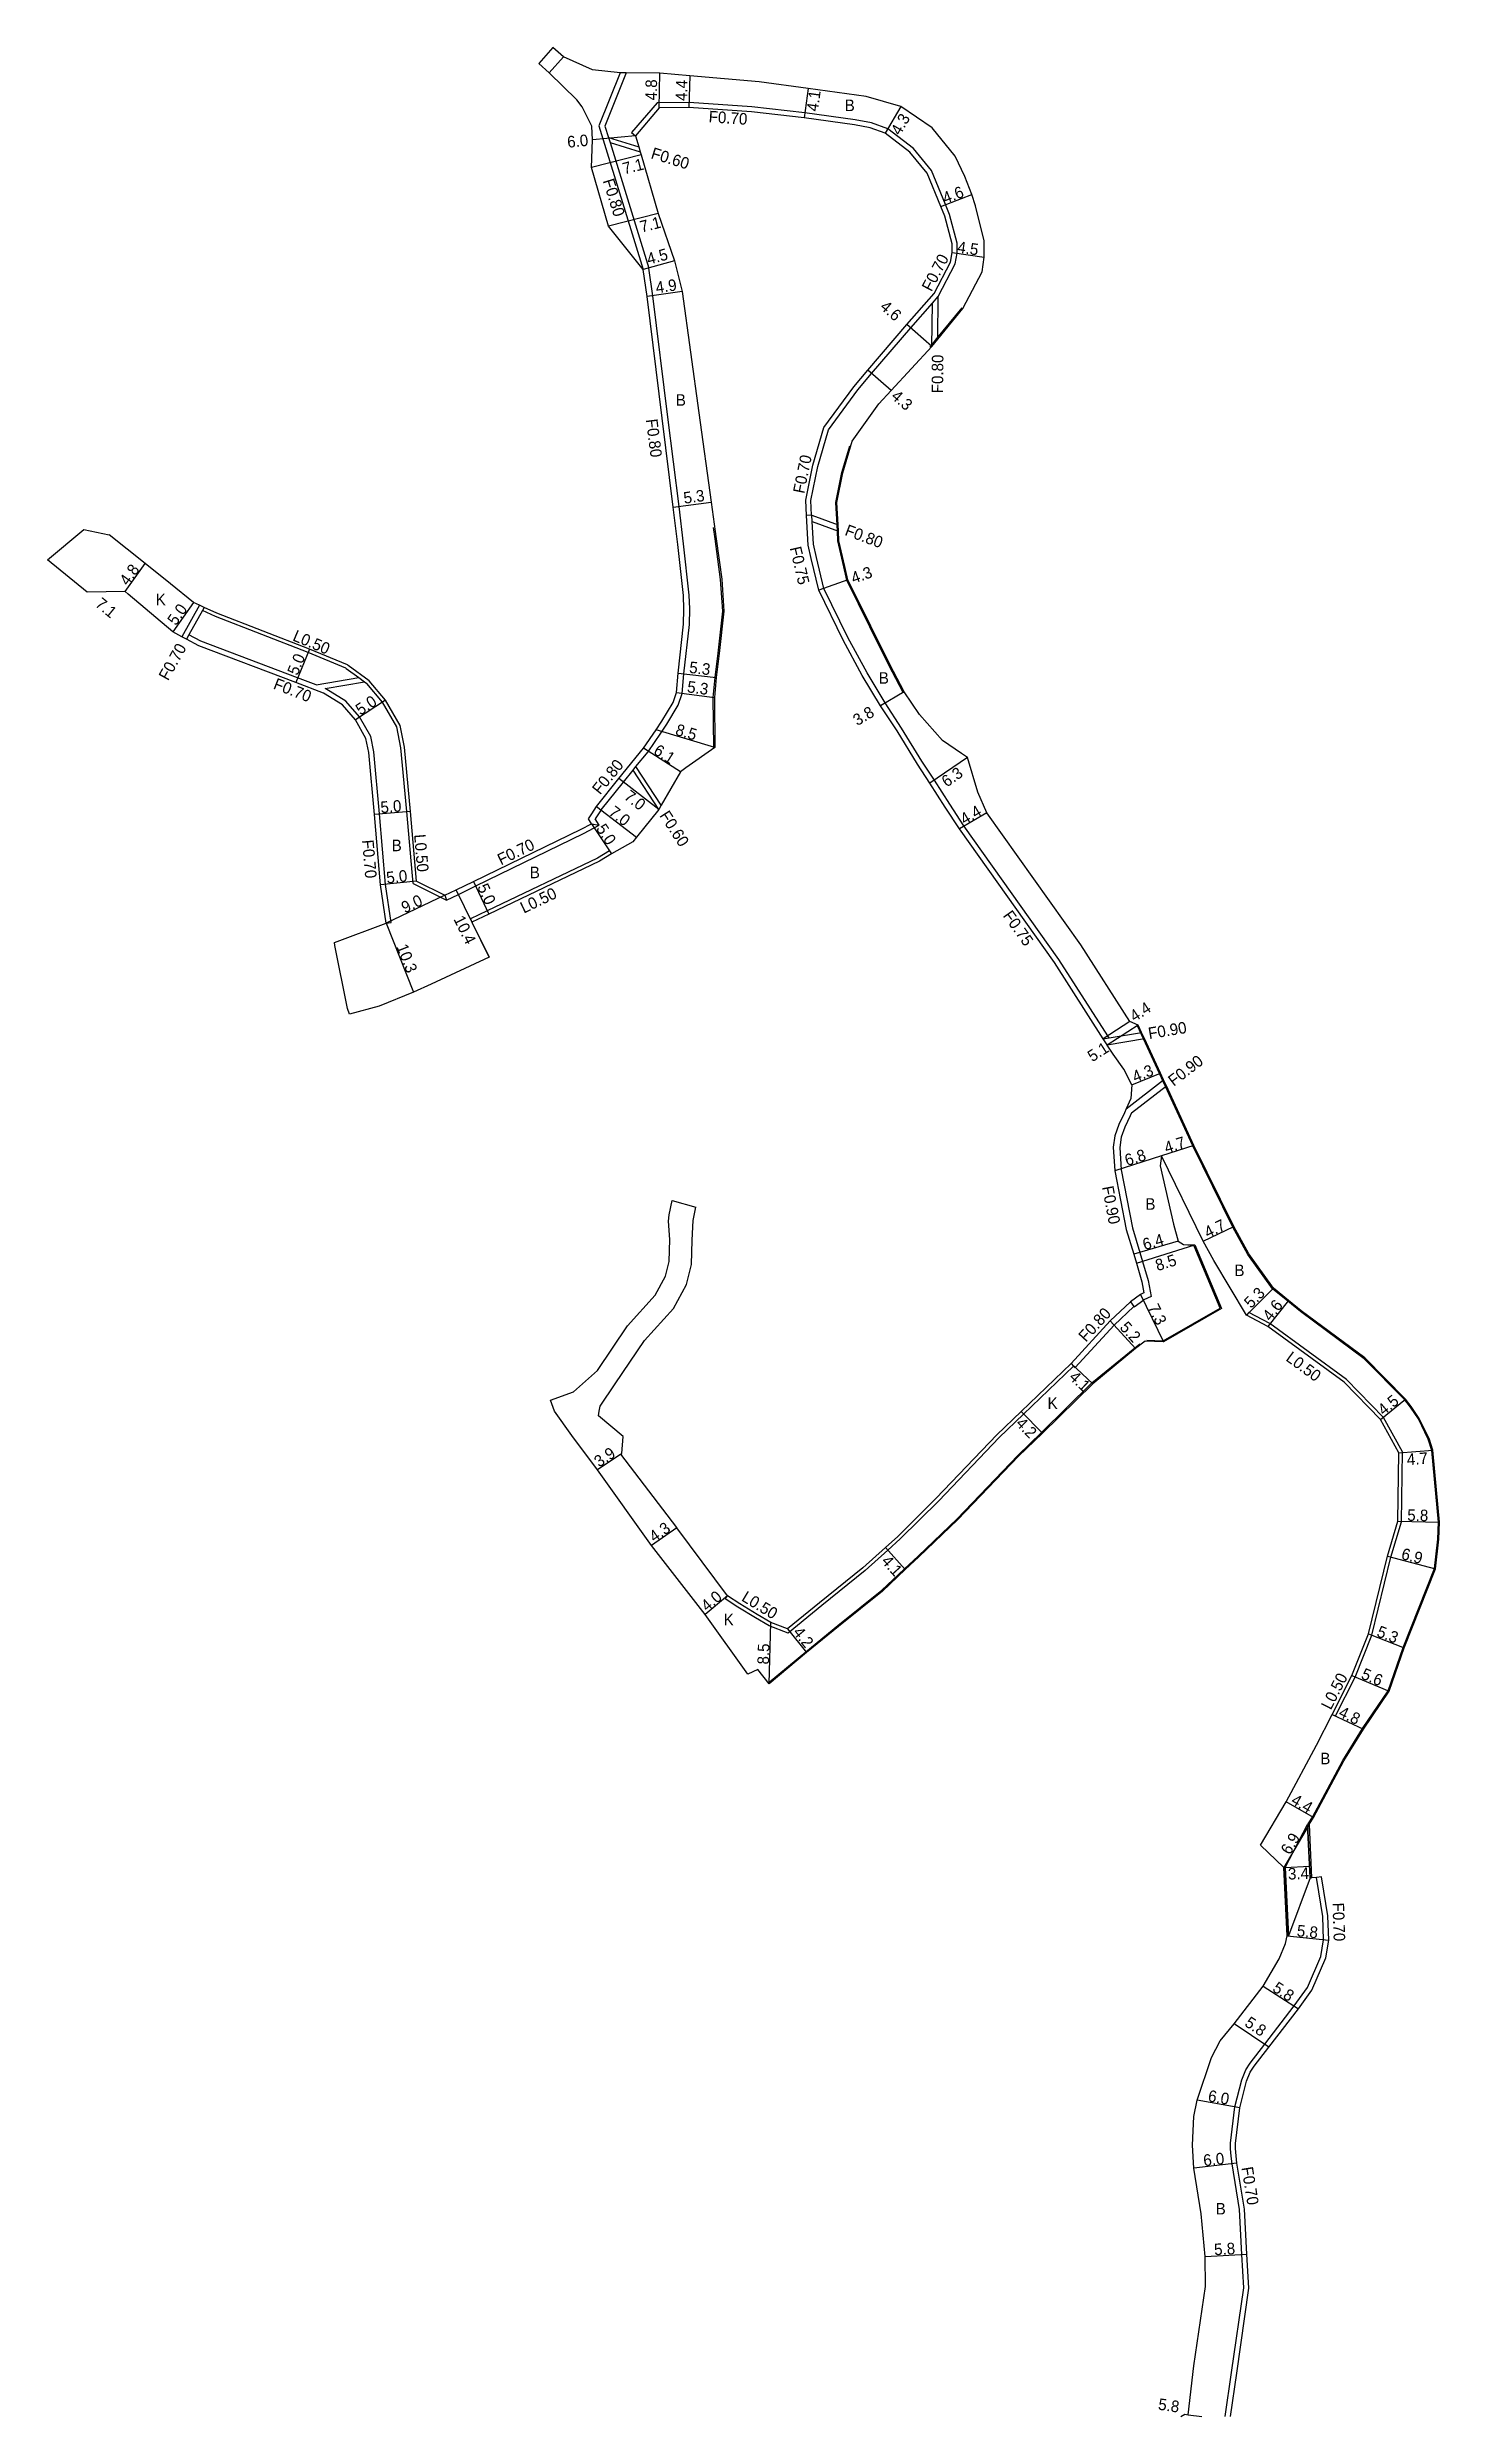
# Model space of a CAD drawing. Header units: metres. Extents: x -16000 to -12000, y -105000 to -102000.
# Drawn here: x -15951 to -15758.1, y -102600 to -102271.7 of the extents above; entities that cross this region are included whole.
import ezdxf

# ---------------------------------------------------------------- set-up
doc = ezdxf.new("R2010")
doc.units = ezdxf.units.M
doc.header["$LTSCALE"] = 2.5
for name, color, linetype in [('側溝・桝', 7, 'Continuous'), ('幅員', 7, 'Continuous'), ('歩道・分離帯・安全施設', 7, 'Continuous'), ('舗装', 7, 'Continuous'), ('道路', 7, 'Continuous')]:
    doc.layers.add(name, color=color, linetype=linetype)
doc.styles.get("Standard").update_dxf_attribs({"font": ''})
doc.styles.get('Standard').set_extended_font_data('@MS PGothic')

msp = doc.modelspace()

# ---------------------------------------------------------------- texts
at = {"layer": '側溝・桝'}
for s, rotation, p in [('F0.70', 356.1393, (-15859.39, -102282.05)), ('F0.60', 342.8577, (-15867.46, -102287.03)), ('F0.80', 287.1934, (-15874.03, -102290.16)), ('F0.70', 62.5235, (-15828.5, -102305.62)), ('F0.80', 89.4889, (-15826.88, -102319.61)), ('F0.80', 277.1564, (-15868.05, -102323.26)), ('F0.70', 78.5193, (-15846.12, -102333.59)), ('F0.75', 283.1807, (-15848.13, -102341.05)), ('F0.80', 339.6055, (-15840.61, -102339.24)), ('L0.50', 337.327, (-15917.09, -102353.83)), ('F0.70', 60.7636, (-15934.24, -102359.54)), ('F0.70', 338.6679, (-15919.77, -102360.51)), ('F0.80', 51.1866, (-15874.39, -102375.34)), ('F0.60', 302.8939, (-15866.22, -102378.12)), ('F0.70', 274.8962, (-15907.37, -102381.55)), ('L0.50', 274.8902, (-15900.16, -102380.78)), ('F0.70', 25.9198, (-15888.12, -102385.05)), ('L0.50', 25.553, (-15884.96, -102391.73)), ('F0.75', 305.3675, (-15818.66, -102392.01)), ('F0.90', 9.3932, (-15798.33, -102409.12)), ('F0.90', 37.6127, (-15794.93, -102415.73)), ('F0.90', 280.6621, (-15804.88, -102429.61)), ('F0.80', 47.5444, (-15807.1, -102451.19)), ('L0.50', 323.7426, (-15779.52, -102453.57)), ('L0.50', 328.8038, (-15854.92, -102486.86)), ('L0.50', 62.8945, (-15773.17, -102502.16)), ('F0.70', 271.8058, (-15772.94, -102528.8)), ('F0.70', 279.1645, (-15785.56, -102565.5))]:
    msp.add_text(s, height=1.6, rotation=rotation, dxfattribs=at).set_placement(p)
at = {"layer": '幅員'}
for s, rotation, p in [('4.8', 89.2953, (-15866.53, -102279.03)), ('4.4', 88.6108, (-15862.35, -102279.12)), ('4.1', 82.2383, (-15844.22, -102280.63)), ('4.3', 59.8136, (-15832.85, -102283.98)), ('6.0', 5.4867, (-15878.87, -102285.59)), ('7.1', 14.2496, (-15871.04, -102289.29)), ('4.6', 20.9056, (-15826.58, -102293.38)), ('7.1', 14.2496, (-15868.65, -102297.35)), ('4.5', 15.568, (-15867.67, -102301.82)), ('4.5', 352.1579, (-15824.98, -102300.11)), ('4.9', 8.4829, (-15866.57, -102305.77)), ('4.6', 318.9411, (-15835.73, -102307.81)), ('4.3', 318.8822, (-15834.19, -102320.21)), ('5.3', 7.865, (-15862.72, -102334.93)), ('4.8', 54.229, (-15939.81, -102346.39)), ('4.3', 19.6191, (-15839.28, -102346.03)), ('7.1', 320.7901, (-15944.44, -102349.03)), ('5.0', 54.8434, (-15933.15, -102351.9)), ('5.0', 67.8449, (-15916.3, -102358.81)), ('5.3', 353.4409, (-15862.11, -102358.35)), ('5.3', 352.505, (-15862.4, -102361.04)), ('5.0', 33.1526, (-15907.59, -102364.3)), ('3.8', 30.7107, (-15838.76, -102365.75)), ('8.5', 343.2089, (-15864.07, -102366.91)), ('6.1', 327.5265, (-15867.12, -102369.5)), ('6.3', 34.5326, (-15826.38, -102374.26)), ('5.0', 4.8983, (-15904.75, -102377.8)), ('7.0', 322.5167, (-15873.32, -102377.93)), ('7.0', 322.2432, (-15871.19, -102375.73)), ('4.4', 30.3694, (-15823.91, -102379.46)), ('5.0', 303.4572, (-15875.01, -102379.95)), ('5.0', 6.0605, (-15903.92, -102387.55)), ('9.0', 25.3598, (-15901.45, -102391.7)), ('5.0', 294.8725, (-15891.44, -102388.02)), ('10.4', 295.9467, (-15894.73, -102392.47)), ('10.3', 291.4294, (-15902.63, -102396.3)), ('4.4', 32.8685, (-15800.36, -102406.77)), ('5.1', 32.5998, (-15806.21, -102412.33)), ('4.3', 22.3008, (-15800.27, -102415.15)), ('4.7', 17.6945, (-15795.94, -102424.97)), ('6.8', 17.6945, (-15801.41, -102426.71)), ('6.4', 16.566, (-15798.96, -102438.38)), ('4.7', 25.7007, (-15790.22, -102436.71)), ('8.5', 17.3739, (-15797.18, -102441.27)), ('7.3', 295.901, (-15798.55, -102446.28)), ('5.3', 45.2035, (-15784.22, -102446.52)), ('4.6', 51.6292, (-15781.53, -102448.31)), ('5.2', 312.6817, (-15802.51, -102449.15)), ('4.1', 316.9803, (-15809.55, -102456.1)), ('4.5', 39.3116, (-15765.85, -102461.35)), ('4.2', 314.3792, (-15816.92, -102462.48)), ('3.9', 33.823, (-15874.53, -102468.5)), ('4.7', 3.9964, (-15762.59, -102468.16)), ('5.8', 358.7196, (-15762.6, -102475.86)), ('4.3', 35.0407, (-15866.88, -102478.9)), ('4.1', 312.0422, (-15835.52, -102481.53)), ('6.9', 345.5012, (-15763.52, -102481.14)), ('4.0', 40.0617, (-15859.58, -102488.51)), ('4.2', 308.794, (-15847.76, -102491.35)), ('5.3', 338.613, (-15766.93, -102491.83)), ('8.5', 88.3391, (-15851.01, -102495.79)), ('5.6', 337.0516, (-15769.09, -102497.68)), ('4.8', 334.7591, (-15772.22, -102502.93)), ('4.4', 329.9825, (-15778.81, -102515)), ('6.9', 59.5565, (-15778.83, -102522.25)), ('3.4', 2.644, (-15779.07, -102525.6)), ('5.8', 354.0618, (-15777.94, -102533.42)), ('5.8', 326.9181, (-15781.38, -102540.97)), ('5.8', 325.975, (-15785.23, -102545.77)), ('6.0', 349.8229, (-15790.27, -102556.29)), ('6.0', 6.1441, (-15790.75, -102565.3)), ('5.8', 3.2722, (-15789.29, -102577.64)), ('5.8', 351.7381, (-15797.16, -102599.03))]:
    msp.add_text(s, height=1.6, rotation=rotation, dxfattribs=at).set_placement(p)
at = {"layer": '舗装'}
for s, p in [('B', (-15840.51, -102280.51)), ('B', (-15863.9, -102321.34)), ('K', (-15935.96, -102348.98)), ('B', (-15835.79, -102359.86)), ('B', (-15903.26, -102383.07)), ('B', (-15884.13, -102386.81)), ('B', (-15798.86, -102432.76)), ('B', (-15786.53, -102441.95)), ('K', (-15812.41, -102460.35)), ('K', (-15857.28, -102490.35)), ('B', (-15774.63, -102509.6)), ('B', (-15789.12, -102571.99))]:
    msp.add_text(s, height=1.6, dxfattribs=at).set_placement(p)

# ---------------------------------------------------------------- linework, layer by layer
at = {"layer": '側溝・桝'}
for points in [[(-15871.61, -102275.2), (-15874.57, -102282.57)], [(-15870.76, -102275.21), (-15873.72, -102282.6)], [(-15827.55, -102306.19), (-15825.2, -102301.68), (-15824.94, -102300.19), (-15824.91, -102298.82), (-15825.98, -102294.85), (-15826.55, -102293.46), (-15828.5, -102288.73), (-15831, -102285.68), (-15834.55, -102282.95), (-15836.82, -102282.13), (-15839.04, -102281.71), (-15846.02, -102280.74), (-15853.37, -102279.91), (-15862.07, -102279.32), (-15866.51, -102279.37), (-15870.02, -102283.48), (-15869.49, -102283.93)], [(-15874.57, -102282.57), (-15868.41, -102302.46)], [(-15873.72, -102282.6), (-15873.24, -102284.16), (-15873.02, -102284.86), (-15867.63, -102302.28)], [(-15873.24, -102284.16), (-15869.04, -102285.46)], [(-15873.02, -102284.86), (-15868.84, -102286.15)], [(-15874.24, -102377.33), (-15871.15, -102373.49), (-15869.82, -102371.83), (-15869.42, -102371.34), (-15867.75, -102369.28), (-15865.97, -102366.69), (-15865.16, -102365.46), (-15863.56, -102362.81), (-15863.02, -102361.23), (-15862.78, -102358.49), (-15862.02, -102351.64), (-15861.98, -102349.5), (-15862.04, -102347.59), (-15862.85, -102340.48), (-15863.46, -102335.31), (-15865.01, -102322.94), (-15867.07, -102306.1), (-15867.63, -102302.28)], [(-15845.1, -102336.51), (-15845.2, -102334.47), (-15844.24, -102329.75), (-15842.74, -102324.66), (-15838.7, -102319.14), (-15836.79, -102316.88), (-15831.36, -102310.56), (-15828.37, -102307.13), (-15827.56, -102306.21), (-15827.55, -102306.19)], [(-15828.42, -102313.12), (-15828.37, -102307.13)], [(-15827.61, -102312.13), (-15827.56, -102306.21)], [(-15845.05, -102336.51), (-15845.1, -102336.51), (-15845.79, -102336.54)], [(-15824.01, -102379.55), (-15825.97, -102376.56), (-15828.08, -102373.23), (-15829.81, -102370.59), (-15832.62, -102366.01), (-15834.92, -102362.52), (-15837.42, -102358.33), (-15840.06, -102353.46), (-15843.4, -102346.65), (-15844.41, -102342.36), (-15844.84, -102340.53), (-15845, -102337.38), (-15845.05, -102336.51)], [(-15845.05, -102336.51), (-15841.42, -102337.85)], [(-15845, -102337.38), (-15841.38, -102338.72)], [(-15929.86, -102348.99), (-15932.31, -102353.36)], [(-15929.23, -102349.29), (-15929.47, -102349.73), (-15931.35, -102353.08)], [(-15909.55, -102357.74), (-15909.61, -102357.7), (-15914.85, -102355.52), (-15927.67, -102350.55), (-15929.47, -102349.73)], [(-15913.72, -102360.03), (-15916.29, -102359.03), (-15929.68, -102353.95), (-15931.35, -102353.08)], [(-15913.72, -102360.03), (-15907.82, -102359)], [(-15912.47, -102360.52), (-15907.04, -102359.58)], [(-15903.33, -102392.93), (-15904.11, -102387.67), (-15904.94, -102377.91), (-15905.74, -102369.3), (-15906.17, -102367.19), (-15907.72, -102364.47), (-15909.62, -102362.26), (-15912.39, -102360.55), (-15912.47, -102360.52)], [(-15909.55, -102357.74), (-15907.82, -102359), (-15907.04, -102359.58), (-15906.71, -102359.82)], [(-15900.3, -102387.54), (-15901.15, -102377.59), (-15901.98, -102368.74), (-15902.57, -102365.83), (-15904.52, -102362.43), (-15906.71, -102359.82)], [(-15866.24, -102377.27), (-15869.82, -102371.83)], [(-15865.91, -102376.69), (-15869.42, -102371.34)], [(-15895.67, -102389.85), (-15894.02, -102389.05), (-15891.61, -102387.88), (-15876.68, -102380.62), (-15874.5, -102379.47)], [(-15875.59, -102379.26), (-15874.5, -102379.47)], [(-15874.24, -102377.33), (-15875.07, -102378.59)], [(-15874.5, -102379.47), (-15875.07, -102378.59)], [(-15803.89, -102408.93), (-15804.06, -102408.66), (-15810.85, -102398.09), (-15824.01, -102379.55)], [(-15873.1, -102383), (-15874.73, -102384.02), (-15890.02, -102391.33), (-15892.36, -102392.44)], [(-15873.1, -102383), (-15872.83, -102383.43)], [(-15900.3, -102387.54), (-15895.67, -102389.85)], [(-15895.89, -102389.18), (-15895.67, -102389.85)], [(-15904.02, -102393.04), (-15903.33, -102392.93)], [(-15892.36, -102392.44), (-15892.15, -102392.89)], [(-15804.69, -102409.06), (-15803.89, -102408.93), (-15799.38, -102408.18)], [(-15804.16, -102409.89), (-15798.98, -102409.03)], [(-15801.51, -102418.75), (-15796.33, -102414.76)], [(-15800.77, -102419.32), (-15795.94, -102415.6)], [(-15800.77, -102419.32), (-15800.95, -102419.72), (-15801.69, -102421.3), (-15802.2, -102422.7), (-15802.4, -102424.12), (-15802.2, -102427.24), (-15800.64, -102435.28), (-15799.61, -102438.67), (-15799.25, -102439.91), (-15798.48, -102442.54), (-15798.06, -102444.78)], [(-15800.93, -102445.5), (-15800.46, -102446.15), (-15800.4, -102446.23)], [(-15800.4, -102446.23), (-15799.07, -102445.26)], [(-15798.06, -102444.78), (-15799.07, -102445.26)], [(-15800.46, -102446.15), (-15803.18, -102448.73), (-15808.58, -102454.61)], [(-15772.99, -102502.68), (-15772.54, -102502.91), (-15769.78, -102497.51), (-15767.47, -102491.7), (-15764.86, -102480.91), (-15763.4, -102476.01), (-15763.23, -102466.29), (-15765.89, -102461.54), (-15770.99, -102456.29), (-15781.62, -102448.5), (-15784.51, -102446.99), (-15784.86, -102447.37)], [(-15808.8, -102454.41), (-15808.8, -102454.42), (-15815.72, -102461.08), (-15819.1, -102464.33), (-15827.48, -102473.09), (-15832.81, -102478.38), (-15834.54, -102479.94), (-15837.68, -102482.77), (-15843.66, -102487.61), (-15848.34, -102491.42)], [(-15809.16, -102454.07), (-15808.8, -102454.41), (-15808.58, -102454.61)], [(-15848.34, -102491.42), (-15850.95, -102490.4), (-15852.87, -102489.3), (-15855.32, -102487.81), (-15857.06, -102486.67), (-15856.76, -102486.27)], [(-15787.8, -102600), (-15786.91, -102593.87), (-15785.22, -102582.17), (-15785.49, -102577.52), (-15785.84, -102571.32), (-15786.86, -102564.99), (-15786.97, -102563.91), (-15787.07, -102562.9), (-15787.07, -102562.09), (-15786.45, -102557.07), (-15785.52, -102553.31), (-15784.96, -102551.93), (-15784.35, -102551.01), (-15782.31, -102548.38), (-15778.23, -102543.09), (-15776.39, -102540.55), (-15774.55, -102536.23), (-15774.17, -102533.94), (-15774.28, -102530.68), (-15774.81, -102527.29), (-15775.17, -102525.28)]]:
    msp.add_lwpolyline(points, dxfattribs=at)
at = {"layer": '幅員'}
for points in [[(-15879.46, -102272.97), (-15881.47, -102275.2)], [(-15866.19, -102280.07), (-15866.13, -102275.27)], [(-15861.98, -102275.63), (-15862.09, -102280.02)], [(-15845.55, -102277.38), (-15846.11, -102281.44)], [(-15832.73, -102279.85), (-15834.89, -102283.57)], [(-15869.49, -102283.93), (-15875.46, -102284.51)], [(-15868.71, -102286.58), (-15875.59, -102288.33)], [(-15866.33, -102294.7), (-15873.21, -102296.45)], [(-15827.2, -102293.72), (-15822.9, -102292.08)], [(-15864.08, -102301.25), (-15868.41, -102302.46)], [(-15825.64, -102300.12), (-15821.18, -102300.73)], [(-15863.01, -102305.49), (-15867.86, -102306.21)], [(-15828.42, -102313.12), (-15831.89, -102310.1)], [(-15834.08, -102319.25), (-15837.32, -102316.42)], [(-15864.25, -102335.4), (-15859, -102334.68)], [(-15945.45, -102347.18), (-15950.95, -102342.69)], [(-15940.19, -102347.1), (-15937.39, -102343.2)], [(-15840.06, -102345.46), (-15844.11, -102346.91)], [(-15930.71, -102348.6), (-15933.59, -102352.69)], [(-15914.66, -102355.05), (-15916.54, -102359.68)], [(-15863.57, -102358.41), (-15858.31, -102359.02)], [(-15904.1, -102362.15), (-15908.29, -102364.88)], [(-15863.81, -102361.06), (-15858.56, -102361.75)], [(-15832.29, -102360.98), (-15835.56, -102362.92)], [(-15858.49, -102368.7), (-15866.63, -102366.24)], [(-15863.25, -102372.08), (-15868.4, -102368.8)], [(-15823.52, -102370.07), (-15828.71, -102373.64)], [(-15866.24, -102377.27), (-15871.78, -102372.99)], [(-15874.89, -102376.86), (-15869.33, -102381.12)], [(-15900.66, -102377.55), (-15905.64, -102377.97)], [(-15875.59, -102379.26), (-15872.83, -102383.43)], [(-15820.82, -102377.76), (-15824.62, -102379.99)], [(-15899.83, -102387.22), (-15904.8, -102387.75)], [(-15895.89, -102389.18), (-15904.02, -102393.04)], [(-15889.77, -102397.77), (-15894.32, -102388.42)], [(-15891.91, -102387.25), (-15889.81, -102391.78)], [(-15904.02, -102393.04), (-15900.26, -102402.62)], [(-15801, -102406.68), (-15804.69, -102409.06)], [(-15799.84, -102407.18), (-15804.14, -102409.93)], [(-15800.74, -102415.45), (-15796.76, -102413.82)], [(-15796.62, -102425.29), (-15803.1, -102427.36)], [(-15792.14, -102423.86), (-15796.62, -102425.29)], [(-15790.86, -102437.13), (-15786.62, -102435.09)], [(-15794.33, -102437.1), (-15800.47, -102438.93)], [(-15800.11, -102440.18), (-15791.99, -102437.64)], [(-15799.54, -102444.48), (-15796.35, -102451.05)], [(-15781.13, -102443.61), (-15784.86, -102447.37)], [(-15779.03, -102445.32), (-15781.88, -102448.92)], [(-15800.23, -102451.99), (-15803.75, -102448.17)], [(-15806.16, -102456.87), (-15809.16, -102454.07)], [(-15766.29, -102461.84), (-15762.81, -102458.99)], [(-15816.07, -102460.72), (-15813.13, -102463.72)], [(-15871.53, -102466.61), (-15874.77, -102468.78)], [(-15763.74, -102466.42), (-15759.05, -102466.09)], [(-15863.75, -102476.83), (-15867.27, -102479.3)], [(-15763.9, -102475.93), (-15758.11, -102476.06)], [(-15834.87, -102479.57), (-15832.13, -102482.62)], [(-15765.34, -102480.78), (-15758.66, -102482.51)], [(-15856.76, -102486.27), (-15859.83, -102488.84)], [(-15850.98, -102498.44), (-15850.74, -102489.94)], [(-15848.43, -102490.85), (-15845.8, -102494.12)], [(-15767.94, -102491.54), (-15763.01, -102493.48)], [(-15770.24, -102497.3), (-15765.08, -102499.49)], [(-15772.99, -102502.68), (-15768.65, -102504.73)], [(-15775.57, -102516.99), (-15779.38, -102514.79)], [(-15776.18, -102517.95), (-15779.68, -102523.9)], [(-15779.48, -102523.89), (-15776.12, -102523.73)], [(-15779.24, -102533.39), (-15773.47, -102533.99)], [(-15782.53, -102540.34), (-15777.67, -102543.51)], [(-15781.76, -102548.81), (-15786.56, -102545.56)], [(-15785.76, -102557.2), (-15791.67, -102556.14)], [(-15786.17, -102564.9), (-15792.14, -102565.55)], [(-15790.58, -102577.82), (-15784.79, -102577.48)], [(-15792.91, -102599.73), (-15791.05, -102600)]]:
    msp.add_lwpolyline(points, dxfattribs=at)
at = {"layer": '歩道・分離帯・安全施設'}
for points in [[(-15828.71, -102313.21), (-15828.54, -102313.02), (-15827.73, -102312.04), (-15824.25, -102307.77)], [(-15832.42, -102361.06), (-15834.38, -102357.27), (-15837.01, -102351.97), (-15840.21, -102345.51), (-15840.64, -102343.64), (-15841.46, -102340.06), (-15841.53, -102338.73), (-15841.57, -102337.86), (-15841.73, -102334.73), (-15840.89, -102330.58), (-15839.81, -102326.9)], [(-15858.64, -102368.7), (-15858.71, -102361.75), (-15858.46, -102359), (-15858.04, -102355.64), (-15857.38, -102349.79), (-15857.7, -102345.4), (-15858.44, -102339.8), (-15858.67, -102338.19)], [(-15776.31, -102517.87), (-15775.7, -102516.91), (-15771.49, -102509.06), (-15768.77, -102504.65), (-15765.21, -102499.42), (-15763.15, -102493.42), (-15758.81, -102482.47), (-15758.36, -102478.4), (-15758.26, -102476.06), (-15759.2, -102466.12), (-15759.69, -102464.53), (-15761.05, -102461.75), (-15762.14, -102460.11), (-15762.92, -102459.09), (-15768.55, -102453.42), (-15777.36, -102446.87), (-15779.12, -102445.43), (-15781.24, -102443.71), (-15784.68, -102438.94), (-15786.76, -102435.16), (-15792.28, -102423.92), (-15796.9, -102413.89), (-15799.95, -102407.29)], [(-15798.64, -102450.81), (-15796.38, -102450.9), (-15788.5, -102446.39), (-15792.09, -102437.79)], [(-15850.96, -102498.23), (-15845.89, -102494.01), (-15841.46, -102490.39), (-15835.37, -102485.47), (-15832.23, -102482.51), (-15830.33, -102480.76), (-15824.95, -102475.58), (-15816.55, -102466.8), (-15813.24, -102463.61), (-15806.26, -102456.75), (-15800.32, -102451.88), (-15799.62, -102451.32)]]:
    msp.add_lwpolyline(points, dxfattribs=at)
at = {"layer": '舗装'}
for points in [[(-15929.23, -102349.29), (-15929.47, -102349.73), (-15931.35, -102353.08), (-15931.69, -102353.69)], [(-15799.54, -102444.48), (-15796.35, -102451.05)]]:
    msp.add_lwpolyline(points, dxfattribs=at)
at = {"layer": '道路'}
for points in [[(-15880.94, -102271.68), (-15882.88, -102273.92)], [(-15866.13, -102275.27), (-15870.76, -102275.21), (-15871.61, -102275.2), (-15875.45, -102274.8), (-15879.46, -102272.97), (-15880.94, -102271.68)], [(-15875.55, -102282.6), (-15876.87, -102279.91), (-15877.61, -102278.97), (-15881.47, -102275.2), (-15882.88, -102273.92)], [(-15824.14, -102307.87), (-15821.48, -102302.76), (-15821.18, -102300.73), (-15821.21, -102298.47), (-15822.37, -102293.63), (-15822.9, -102292.08), (-15823.87, -102289.58), (-15825.2, -102286.75), (-15828.41, -102282.85), (-15832.73, -102279.85), (-15837.52, -102278.47), (-15845.55, -102277.38), (-15852.34, -102276.45), (-15861.98, -102275.63), (-15866.13, -102275.27)], [(-15828.13, -102305.79), (-15825.87, -102301.45), (-15825.64, -102300.12), (-15825.61, -102298.9), (-15826.64, -102295.08), (-15827.2, -102293.72), (-15829.1, -102289.09), (-15831.49, -102286.19), (-15834.89, -102283.57), (-15837, -102282.81), (-15839.15, -102282.4), (-15846.11, -102281.44), (-15853.44, -102280.61), (-15862.09, -102280.02), (-15866.19, -102280.07), (-15869.49, -102283.93), (-15869.04, -102285.46), (-15868.84, -102286.15), (-15868.71, -102286.58), (-15866.33, -102294.7), (-15864.08, -102301.25), (-15863.01, -102305.49), (-15860.72, -102322.32), (-15859, -102334.68), (-15858.3, -102339.78), (-15857.55, -102345.39), (-15857.23, -102349.8), (-15857.89, -102355.66), (-15858.31, -102359.02), (-15858.56, -102361.75), (-15858.49, -102368.7)], [(-15875.55, -102377.87), (-15874.89, -102376.86), (-15871.78, -102372.99), (-15868.4, -102368.8), (-15866.63, -102366.24), (-15865.84, -102365.03), (-15864.29, -102362.47), (-15863.81, -102361.06), (-15863.57, -102358.41), (-15862.82, -102351.59), (-15862.78, -102349.51), (-15862.84, -102347.65), (-15863.64, -102340.57), (-15864.25, -102335.4), (-15865.81, -102323.04), (-15867.86, -102306.21), (-15868.41, -102302.46), (-15873.21, -102296.45), (-15875.59, -102288.33), (-15875.46, -102284.51), (-15875.55, -102282.6)], [(-15824.62, -102379.99), (-15826.6, -102376.96), (-15828.71, -102373.64), (-15830.44, -102370.99), (-15833.25, -102366.41), (-15835.56, -102362.92), (-15838.07, -102358.7), (-15840.73, -102353.81), (-15844.11, -102346.91), (-15845.14, -102342.53), (-15845.58, -102340.64), (-15845.79, -102336.54), (-15845.91, -102334.42), (-15844.92, -102329.59), (-15843.38, -102324.34), (-15839.25, -102318.71), (-15837.32, -102316.42), (-15831.89, -102310.1), (-15828.13, -102305.79)], [(-15823.52, -102370.07), (-15824.35, -102369.51), (-15826.98, -102367.75), (-15830.14, -102364.12), (-15832.29, -102360.98), (-15834.25, -102357.2), (-15836.87, -102351.9), (-15840.06, -102345.46), (-15840.49, -102343.61), (-15841.31, -102340.04), (-15841.38, -102338.72), (-15841.42, -102337.85), (-15841.58, -102334.74), (-15840.75, -102330.62), (-15839.46, -102326.25), (-15835.76, -102321.07), (-15834.08, -102319.25), (-15828.42, -102313.12), (-15827.61, -102312.13), (-15824.14, -102307.87)], [(-15940.19, -102347.1), (-15945.45, -102347.18), (-15950.95, -102342.69), (-15945.89, -102338.49), (-15942.41, -102339.21)], [(-15930.71, -102348.6), (-15933.89, -102346.03), (-15937.39, -102343.2), (-15942.41, -102339.21)], [(-15904.02, -102393.04), (-15904.8, -102387.75), (-15905.64, -102377.97), (-15906.44, -102369.4), (-15906.83, -102367.43), (-15908.29, -102364.88), (-15910.08, -102362.8), (-15912.71, -102361.18), (-15916.54, -102359.68), (-15929.97, -102354.59), (-15931.69, -102353.69), (-15932.31, -102353.36), (-15933.59, -102352.69), (-15939.77, -102347.44), (-15940.19, -102347.1)], [(-15909.27, -102357.32), (-15909.38, -102357.26), (-15914.66, -102355.05), (-15927.48, -102350.09), (-15929.23, -102349.29), (-15929.86, -102348.99), (-15930.71, -102348.6)], [(-15899.83, -102387.22), (-15900.66, -102377.55), (-15901.48, -102368.67), (-15902.09, -102365.65), (-15904.1, -102362.15), (-15906.36, -102359.45), (-15909.27, -102357.32)], [(-15858.49, -102368.7), (-15862.51, -102371.5), (-15863.25, -102372.08), (-15865.91, -102376.69), (-15866.24, -102377.27), (-15869.33, -102381.12), (-15869.84, -102381.75), (-15872.83, -102383.43)], [(-15820.82, -102377.76), (-15822.08, -102374.87), (-15823.52, -102370.07)], [(-15895.89, -102389.18), (-15894.32, -102388.42), (-15891.91, -102387.25), (-15877, -102380), (-15875.59, -102379.26)], [(-15876.02, -102378.58), (-15875.55, -102377.87)], [(-15875.59, -102379.26), (-15876.02, -102378.58)], [(-15800.74, -102415.45), (-15801.83, -102413.29), (-15803.32, -102411.2), (-15804.14, -102409.93), (-15804.16, -102409.89), (-15804.69, -102409.06), (-15811.47, -102398.51), (-15824.62, -102379.99)], [(-15776.18, -102517.95), (-15775.57, -102516.99), (-15771.36, -102509.14), (-15768.65, -102504.73), (-15765.08, -102499.49), (-15763.01, -102493.48), (-15758.66, -102482.51), (-15758.21, -102478.41), (-15758.11, -102476.06), (-15759.05, -102466.09), (-15759.55, -102464.47), (-15760.92, -102461.67), (-15762.02, -102460.03), (-15762.81, -102458.99), (-15768.45, -102453.3), (-15777.27, -102446.75), (-15779.03, -102445.32), (-15781.13, -102443.61), (-15784.55, -102438.86), (-15786.62, -102435.09), (-15792.14, -102423.86), (-15795.94, -102415.6), (-15796.33, -102414.76), (-15796.76, -102413.82), (-15798.98, -102409.03), (-15799.38, -102408.18), (-15799.84, -102407.18), (-15801, -102406.68), (-15807.82, -102396.05), (-15820.82, -102377.76)], [(-15872.83, -102383.43), (-15874.49, -102384.46), (-15889.81, -102391.78), (-15892.15, -102392.89)], [(-15899.83, -102387.22), (-15895.89, -102389.18)], [(-15909.37, -102404.88), (-15911.15, -102396.13), (-15911.17, -102395.71), (-15904.02, -102393.04)], [(-15892.15, -102392.89), (-15889.77, -102397.77), (-15897.8, -102401.51), (-15900.26, -102402.62), (-15905, -102404.55), (-15909.09, -102405.65), (-15909.37, -102404.88)], [(-15800.74, -102415.45), (-15800.89, -102417.35), (-15801.51, -102418.75), (-15801.77, -102419.34), (-15802.52, -102420.96), (-15803.07, -102422.49), (-15803.3, -102424.08), (-15803.1, -102427.36), (-15801.51, -102435.5), (-15800.47, -102438.93), (-15800.11, -102440.18), (-15799.36, -102442.75), (-15799.07, -102444.27)], [(-15796.62, -102425.29), (-15796.82, -102426.67), (-15794.95, -102434.77), (-15794.33, -102437.1), (-15793.58, -102437.58), (-15792.98, -102437.64), (-15791.99, -102437.64), (-15788.31, -102446.46), (-15796.35, -102451.05), (-15798.91, -102450.95), (-15800.23, -102451.99), (-15806.16, -102456.87), (-15813.13, -102463.72), (-15816.45, -102466.91), (-15824.84, -102475.69), (-15830.23, -102480.87), (-15832.13, -102482.62), (-15835.27, -102485.59), (-15841.36, -102490.51), (-15845.8, -102494.12), (-15850.98, -102498.44), (-15852.54, -102496.46), (-15853.94, -102497.1), (-15859.83, -102488.84), (-15867.27, -102479.3), (-15874.77, -102468.78), (-15878.31, -102464.06), (-15880.73, -102460.69), (-15881.24, -102459.15), (-15878.09, -102457.97), (-15874.77, -102455.01), (-15870.6, -102448.86), (-15866.78, -102444.61), (-15865.32, -102441.98), (-15864.82, -102439.93), (-15864.73, -102436.87), (-15864.92, -102434.33), (-15864.81, -102433.45), (-15864.43, -102431.46)], [(-15779.68, -102523.9), (-15782.9, -102520.8), (-15779.38, -102514.79), (-15775.16, -102506.93), (-15772.99, -102502.68), (-15770.24, -102497.3), (-15767.94, -102491.54), (-15765.34, -102480.78), (-15763.9, -102475.93), (-15763.74, -102466.42), (-15766.29, -102461.84), (-15771.32, -102456.67), (-15781.88, -102448.92), (-15784.86, -102447.37), (-15789.37, -102439.79), (-15790.86, -102437.13), (-15796.62, -102425.29)], [(-15871.4, -102466.55), (-15871.2, -102464.18), (-15874.61, -102461.33), (-15874.53, -102460.68), (-15874.39, -102459.97), (-15872.31, -102456.9), (-15868.24, -102450.87), (-15864.24, -102446.42), (-15862.41, -102443.12), (-15861.73, -102440.36), (-15861.63, -102436.96), (-15861.52, -102434.25), (-15861.15, -102432.41)], [(-15864.43, -102431.46), (-15861.15, -102432.41)], [(-15800.93, -102445.5), (-15803.75, -102448.17), (-15809.16, -102454.07), (-15816.07, -102460.72), (-15819.45, -102463.97), (-15827.84, -102472.74), (-15833.15, -102478.02), (-15834.87, -102479.57), (-15838, -102482.39), (-15843.98, -102487.22), (-15848.43, -102490.85)], [(-15799.07, -102444.27), (-15799.54, -102444.48), (-15800.93, -102445.5)], [(-15871.53, -102466.61), (-15871.4, -102466.55)], [(-15848.43, -102490.85), (-15850.74, -102489.94), (-15852.62, -102488.86), (-15855.05, -102487.39), (-15856.76, -102486.27), (-15863.75, -102476.83), (-15863.77, -102476.81), (-15871.53, -102466.61)], [(-15776.18, -102517.95), (-15776.38, -102517.96), (-15776.04, -102525.35), (-15775.84, -102525.34)], [(-15779.68, -102523.9), (-15779.48, -102523.89), (-15779.04, -102533.38), (-15779.24, -102533.39)], [(-15787.09, -102600), (-15786.21, -102593.97), (-15784.52, -102582.2), (-15784.79, -102577.48), (-15785.15, -102571.24), (-15786.17, -102564.9), (-15786.27, -102563.84), (-15786.37, -102562.86), (-15786.37, -102562.13), (-15785.76, -102557.2), (-15784.85, -102553.52), (-15784.34, -102552.26), (-15783.78, -102551.42), (-15781.76, -102548.81), (-15777.67, -102543.51), (-15775.78, -102540.9), (-15773.88, -102536.43), (-15773.47, -102533.99), (-15773.58, -102530.61), (-15774.12, -102527.18), (-15774.47, -102525.22), (-15775.17, -102525.28), (-15775.84, -102525.34)], [(-15793.96, -102600), (-15793.41, -102599.66), (-15792.91, -102599.73), (-15792.13, -102592.94), (-15790.54, -102581.95), (-15790.58, -102577.82), (-15791.12, -102571.9), (-15792.14, -102565.55), (-15792.35, -102562.38), (-15792.15, -102558.43), (-15791.67, -102556.14), (-15789.69, -102550.22), (-15788.52, -102547.91), (-15786.56, -102545.56), (-15782.53, -102540.34), (-15780.35, -102536.57), (-15779.44, -102534.44), (-15779.24, -102533.39)]]:
    msp.add_lwpolyline(points, dxfattribs=at)
for points in [[(-15779.48, -102523.89), (-15776.38, -102517.96), (-15776.04, -102525.35), (-15779.04, -102533.38)], [(-15776.18, -102517.95), (-15775.84, -102525.34), (-15776.04, -102525.35), (-15776.38, -102517.96)], [(-15779.68, -102523.9), (-15779.48, -102523.89), (-15779.04, -102533.38), (-15779.24, -102533.39)]]:
    msp.add_lwpolyline(points, close=True, dxfattribs=at)

msp.set_redraw_order([(e.dxf.handle, doc.entitydb.next_handle()) for e in msp.query("TEXT MTEXT ATTDEF DIMENSION ARC_DIMENSION")])  # texts and dimensions are drawn at this point

doc.saveas('drawing.dxf')
